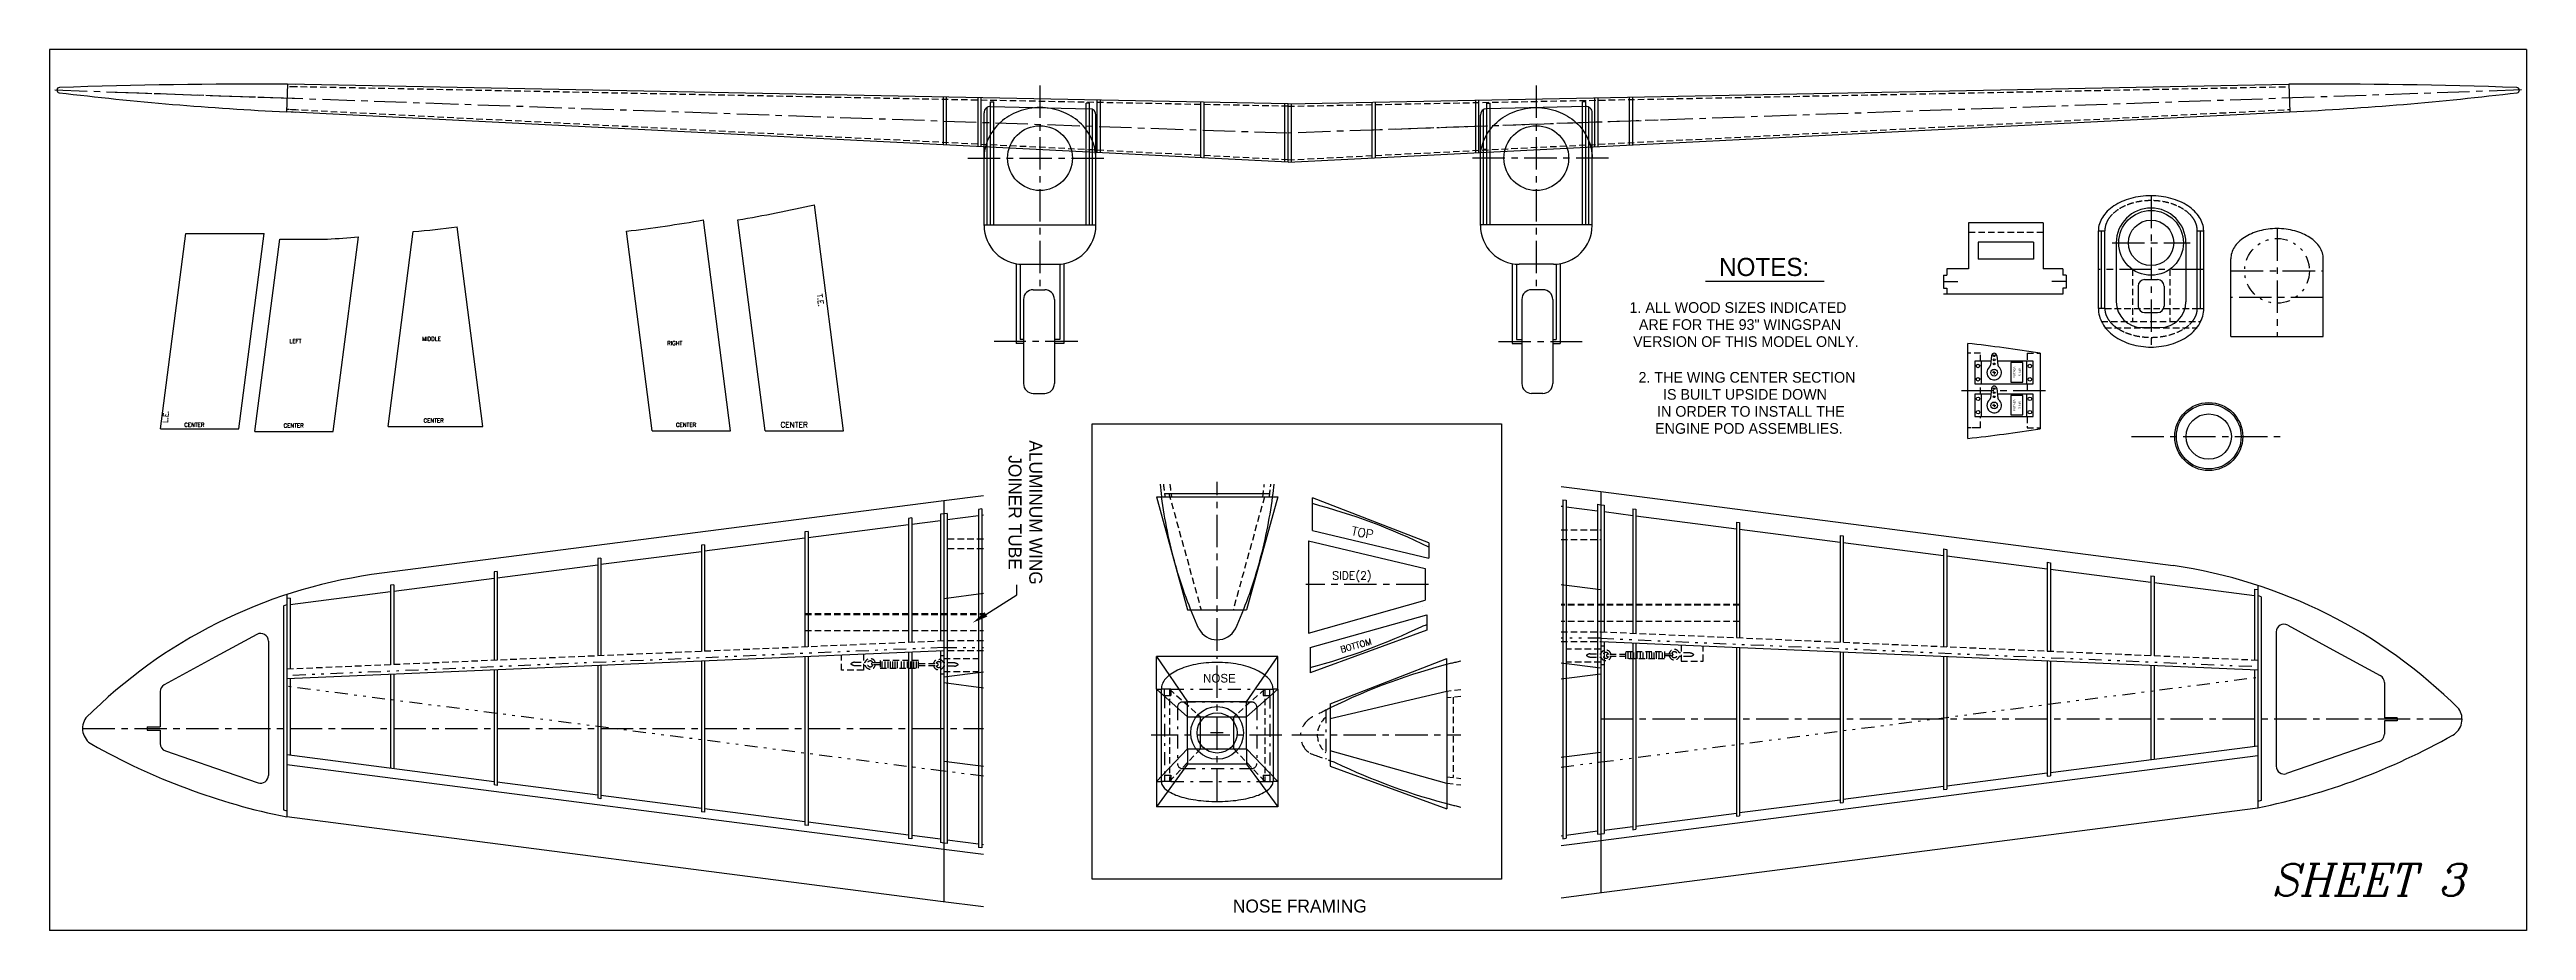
# Model space of a CAD drawing. Extents: x -15.3 to 80.3, y -72.9 to -38.9.
import ezdxf
from ezdxf.enums import TextEntityAlignment as Align

# ---------------------------------------------------------------- set-up
doc = ezdxf.new("R2010")
doc.units = 0
for name, pattern in [('CENTER', [2, 1.25, -0.25, 0.25, -0.25]), ('DASHDOT', [1, 0.5, -0.25, 0, -0.25]), ('DIVIDE', [1.25, 0.5, -0.25, 0, -0.25, 0, -0.25]), ('HIDDEN', [0.375, 0.25, -0.125])]:
    doc.linetypes.add(name, pattern=pattern)
doc.layers.get('0').update_dxf_attribs({"linetype": 'CONTINUOUS'})
for name, color, linetype in [('1', 7, 'CONTINUOUS'), ('10', 7, 'CONTINUOUS'), ('12', 7, 'CONTINUOUS'), ('2', 7, 'CONTINUOUS'), ('3', 7, 'CONTINUOUS'), ('4', 7, 'CONTINUOUS'), ('5', 7, 'CONTINUOUS'), ('6', 7, 'CONTINUOUS'), ('7', 7, 'CONTINUOUS')]:
    doc.layers.add(name, color=color, linetype=linetype)
doc.styles.add('ROMANC', font='ROMANC', dxfattribs={"height": 0.2})
doc.styles.add('ROMANS', font='ROMANS', dxfattribs={"height": 0.2})
doc.styles.get("Standard").update_dxf_attribs({"font": 'txt', "height": 0.2})

msp = doc.modelspace()

# ---------------------------------------------------------------- texts
at = {"color": 1, "linetype": 'CONTINUOUS', "style": 'ROMANC', "oblique": 15}
msp.add_text('SHEET 3', height=1.2337, dxfattribs=at).set_placement((74.1805, -70.9627), align=Align.MIDDLE)
at = {"layer": '1', "color": 3, "linetype": 'CONTINUOUS'}
for s, height, p in [('NOTES:', 0.7002, (50.8709, -47.3122)), ('      1. ALL WOOD SIZES INDICATED', 0.4113, (49.4029, -48.8779)), ('       ARE FOR THE 93" WINGSPAN', 0.4113, (49.4029, -49.5355)), ('          VERSION OF THIS MODEL ONLY.', 0.4113, (49.4028, -50.1933)), ('   2. THE WING CENTER SECTION', 0.4113, (49.9785, -51.5722)), ('  IS BUILT UPSIDE DOWN', 0.4113, (49.9785, -52.23)), ('    ENGINE POD ASSEMBLIES.', 0.4113, (49.9785, -53.5454)), ('     IN ORDER TO INSTALL THE', 0.4113, (49.9786, -52.8879))]:
    msp.add_text(s, height=height, dxfattribs=at).set_placement(p, align=Align.MIDDLE)
at = {"layer": '1', "color": 30, "linetype": 'CONTINUOUS', "style": 'ROMANS'}
for s, height, rotation, p in [('TOP', 0.3353, 349.688722, (34.922, -57.6597)), ('BOTTOM', 0.2365, 15.267486, (34.5523, -62.1991))]:
    msp.add_text(s, height=height, rotation=rotation, dxfattribs=at).set_placement(p)
msp.add_text('SIDE(2)', height=0.305, dxfattribs=at).set_placement((34.2009, -59.3735))
at = {"layer": '1', "color": 3, "linetype": 'CONTINUOUS'}
msp.add_text('NOSE', height=0.3329, dxfattribs=at).set_placement((29.2132, -63.3518))
at = {"layer": '10', "color": 3, "linetype": 'CONTINUOUS', "style": 'ROMANS'}
for s, height, rotation, p in [('T.E.', 0.2071, 277.760258, (14.3052, -48.3686)), ('L.E.', 0.1915, 85.244639, (-10.7536, -53.3345))]:
    msp.add_text(s, height=height, rotation=rotation, dxfattribs=at).set_placement(p)
for s, height, p in [('LEFT', 0.1548, (-6.0523, -50.2488)), ('MIDDLE', 0.1548, (-0.9333, -50.1658)), ('RIGHT', 0.1548, (8.5262, -50.3314)), ('CENTER', 0.1548, (-10.1146, -53.4829)), ('CENTER', 0.1548, (-6.2794, -53.5136)), ('CENTER', 0.1548, (-0.8765, -53.3173)), ('CENTER', 0.1548, (8.8668, -53.4829)), ('CENTER', 0.2091, (12.9, -53.5085))]:
    msp.add_text(s, height=height, dxfattribs=at).set_placement(p)
at = {"layer": '2', "color": 3, "linetype": 'CONTINUOUS'}
for s, p in [('FUTABA', (60.5281, -51.3784)), ('S-148', (60.7361, -51.3791)), ('FUTABA', (60.5281, -52.6464)), ('S-148', (60.7361, -52.6472))]:
    msp.add_text(s, height=0.0815, rotation=90, dxfattribs=at).set_placement(p, align=Align.MIDDLE)
at = {"layer": '6', "color": 3, "linetype": 'CONTINUOUS'}
for s, p in [('ALUMINUM WING', (22.7551, -56.7906)), ('JOINER TUBE', (21.9545, -56.7907))]:
    msp.add_text(s, height=0.5006, rotation=270, dxfattribs=at).set_placement(p, align=Align.MIDDLE)
msp.add_text('NOSE FRAMING', height=0.5006, dxfattribs=at).set_placement((32.9469, -71.9778), align=Align.MIDDLE)

# ---------------------------------------------------------------- blocks, each defined once
blk = doc.blocks.new('ARROWD')
at = {"layer": '2', "color": 7, "linetype": 'CONTINUOUS'}
blk.add_line((-0.003, 0.0936), (-0.0031, 0.3561), dxfattribs=at)
blk.add_solid([(0.0157, 0.0936), (-0.0218, 0.0936), (-0.0031, -0.0189)], dxfattribs=at)

# ---------------------------------------------------------------- linework, layer by layer
at = {"color": 253, "linetype": 'HIDDEN'}
for p, q in [((13.8464, -60.7208), (20.7364, -60.7208)), ((49.9236, -60.3668), (43.0335, -60.3668)), ((49.9236, -60.9919), (43.0335, -60.9919)), ((13.8464, -61.3459), (20.7364, -61.3459))]:
    msp.add_line(p, q, dxfattribs=at)
at = {"layer": '1', "color": 253, "linetype": 'CONTINUOUS'}
for p, q in [((80.2952, -38.9213), (-15.3127, -38.9213)), ((-15.3127, -38.9213), (-15.3127, -72.9213)), ((80.2952, -38.9213), (80.2952, -72.9213)), ((22.0234, -59.9623), (22.0234, -59.5835)), ((80.2952, -72.9213), (-15.3127, -72.9213))]:
    msp.add_line(p, q, dxfattribs=at)
at = {"layer": '1', "color": 3, "linetype": 'CONTINUOUS'}
for p, q in [((-6.1282, -40.2602), (-6.1654, -41.3284)), ((-5.8003, -40.2664), (-6.1282, -40.2599)), ((32.4961, -41.0167), (-6.1282, -40.2601)), ((19.1899, -42.603), (19.1899, -40.756)), ((19.3149, -42.6094), (19.3149, -40.7585)), ((20.5276, -42.6703), (20.5276, -40.7822)), ((20.6526, -42.6767), (20.6526, -40.7846)), ((25.1297, -42.9018), (25.1297, -40.8724)), ((25.2546, -42.9078), (25.2546, -40.8748)), ((29.1299, -43.1029), (29.1299, -40.9507)), ((29.2548, -43.1091), (29.2548, -40.9532)), ((32.3711, -43.2657), (32.3711, -41.0143)), ((32.4961, -41.0168), (71.1203, -40.2599)), ((32.4961, -43.272), (32.4961, -41.0167)), ((32.6211, -43.2657), (32.6211, -41.0143)), ((35.7374, -43.1091), (35.7374, -40.9532)), ((35.8624, -43.1029), (35.8624, -40.9507)), ((39.7376, -42.9078), (39.7376, -40.8748)), ((39.8626, -42.9018), (39.8626, -40.8724)), ((44.3396, -42.6767), (44.3396, -40.7846)), ((44.4646, -42.6703), (44.4646, -40.7822)), ((45.6772, -42.6094), (45.6772, -40.7585)), ((45.8024, -42.603), (45.8024, -40.756)), ((71.1203, -40.2602), (71.1576, -41.3284)), ((32.4963, -43.272), (-6.1654, -41.3284)), ((-5.8003, -41.3468), (-6.1654, -41.3284)), ((20.7589, -45.7085), (20.7589, -41.3644)), ((20.884, -45.6851), (20.884, -41.1479)), ((21.0148, -41.1145), (24.8321, -41.2038)), ((24.9513, -45.6851), (24.9513, -41.2372)), ((25.0764, -45.7085), (25.0764, -41.4537)), ((32.4961, -43.272), (71.1576, -41.3284)), ((39.9159, -45.7085), (39.9159, -41.4537)), ((40.0408, -45.6851), (40.0408, -41.2372)), ((43.9774, -41.1145), (40.16, -41.2038)), ((44.1082, -45.6851), (44.1082, -41.1479)), ((44.2332, -45.7085), (44.2332, -41.3644)), ((20.7589, -45.6851), (24.8263, -45.6851)), ((24.8263, -45.6851), (25.0764, -45.6851)), ((40.1658, -45.6851), (39.9159, -45.6851)), ((44.2332, -45.6851), (40.1658, -45.6851)), ((61.6402, -45.6116), (58.7586, -45.6116)), ((58.7586, -45.6116), (58.7586, -47.3873)), ((61.6402, -45.6116), (61.6402, -47.3873)), ((61.2652, -46.3618), (59.1337, -46.3618)), ((59.1337, -46.3618), (59.1337, -47.0124)), ((61.2652, -46.3618), (61.2652, -47.0124)), ((21.9923, -47.1846), (21.9923, -50.2692)), ((22.1486, -47.2086), (22.1486, -50.1129)), ((22.259, -47.2086), (23.5764, -47.2086)), ((23.6868, -47.2086), (23.6868, -50.1129)), ((23.8432, -47.1846), (23.8432, -50.2692)), ((41.1491, -47.1846), (41.1491, -50.2692)), ((41.3054, -47.2086), (41.3054, -50.1129)), ((42.7332, -47.2086), (41.4158, -47.2086)), ((42.8436, -47.2086), (42.8436, -50.1129)), ((43, -47.1846), (43, -50.2692)), ((58.7586, -47.3873), (57.9226, -47.3873)), ((61.2652, -47.0124), (59.1337, -47.0124)), ((62.3997, -47.3873), (61.6402, -47.3873)), ((22.2842, -48.566), (22.2842, -51.8162)), ((22.6591, -48.191), (23.0995, -48.191)), ((23.4745, -48.566), (23.4745, -51.8162)), ((41.5177, -48.566), (41.5177, -51.8162)), ((42.333, -48.191), (41.8926, -48.191)), ((42.708, -48.566), (42.708, -51.8162)), ((48.6064, -47.8592), (53.181, -47.8592)), ((57.9226, -48.3678), (57.7975, -48.3678)), ((62.3997, -48.3678), (57.9226, -48.3678)), ((22.2842, -50.2692), (21.9923, -50.2692)), ((22.2842, -50.1129), (22.1486, -50.1129)), ((23.6868, -50.1129), (23.4745, -50.1129)), ((23.8432, -50.2692), (23.4745, -50.2692)), ((41.1491, -50.2692), (41.5177, -50.2692)), ((41.3054, -50.1129), (41.5177, -50.1129)), ((42.708, -50.1129), (42.8436, -50.1129)), ((42.708, -50.2692), (43, -50.2692)), ((58.727, -53.9311), (58.727, -50.2649)), ((61.5209, -50.6385), (61.5209, -53.5574)), ((22.6591, -52.1912), (23.0995, -52.1912)), ((42.333, -52.1912), (41.8926, -52.1912)), ((19.2059, -56.3378), (-2.8831, -59.1885)), ((20.7364, -56.1403), (19.2059, -56.3378)), ((43.0335, -55.7863), (44.564, -55.9838)), ((44.564, -55.9838), (66.6531, -58.8345)), ((27.5997, -63.6026), (27.5997, -67.1753)), ((31.9123, -63.6026), (31.9123, -67.1753)), ((19.2059, -69.7981), (-6.1544, -66.5254)), ((44.564, -69.444), (69.9244, -66.1714)), ((19.081, -71.7987), (-6.1544, -68.5421)), ((44.689, -71.4447), (69.9244, -68.1881)), ((43.0335, -71.6584), (44.689, -71.4447)), ((20.7364, -72.0124), (19.081, -71.7987))]:
    msp.add_line(p, q, dxfattribs=at)
at = {"layer": '1', "color": 30, "linetype": 'CONTINUOUS'}
for p, q in [((21.009, -40.9439), (21.134, -40.9439)), ((24.8263, -40.996), (24.7013, -40.996)), ((40.1658, -40.996), (40.2908, -40.996)), ((43.9831, -40.9439), (43.8581, -40.9439)), ((24.8263, -42.7755), (24.9513, -42.7755)), ((40.1658, -42.7755), (40.0408, -42.7755)), ((27.4121, -56.1835), (28.6171, -60.5462)), ((32.0997, -56.1835), (30.8947, -60.5462)), ((33.4339, -57.4878), (33.4339, -56.2237)), ((37.9307, -57.9659), (33.4339, -56.2237)), ((33.4339, -57.4878), (37.9307, -58.5538)), ((37.9307, -57.9659), (37.9307, -58.5538)), ((28.6171, -60.5462), (30.8947, -60.5462)), ((33.3498, -62.0031), (37.8469, -60.7344)), ((37.8469, -60.7344), (37.8469, -61.3315)), ((37.8469, -61.3315), (33.3498, -62.9793)), ((33.3498, -61.9873), (33.3498, -62.9793)), ((27.4121, -63.6026), (27.4121, -62.3507)), ((32.0997, -62.3507), (27.4121, -62.3507)), ((27.4121, -62.3507), (28.6171, -64.093)), ((30.8947, -64.093), (32.0997, -62.3507)), ((32.0997, -63.6026), (32.0997, -62.3507)), ((34.1233, -64.1716), (38.6204, -62.4292)), ((38.6204, -63.6935), (38.6204, -62.4292)), ((27.4121, -63.6026), (28.6171, -64.6811)), ((30.8947, -64.6811), (32.0997, -63.6026)), ((30.8947, -64.093), (28.6171, -64.093)), ((28.6171, -64.6811), (28.6171, -64.1027)), ((28.6171, -64.6811), (30.8947, -64.6811)), ((30.8947, -64.6811), (30.8947, -64.093)), ((34.1233, -64.1716), (34.1233, -66.582)), ((28.6171, -65.9062), (27.4121, -67.1753)), ((28.6171, -65.9062), (30.8947, -65.9062)), ((28.6171, -65.9062), (28.6171, -66.5036)), ((30.8947, -65.9062), (30.8947, -66.5036)), ((30.8947, -65.9062), (32.0997, -67.1753)), ((28.6171, -66.5036), (27.4121, -68.1511)), ((30.8947, -66.5036), (28.6171, -66.5036)), ((30.8947, -66.5036), (32.0997, -68.1511)), ((34.1233, -66.582), (38.6204, -68.2294)), ((27.4121, -67.1753), (27.4121, -68.1511)), ((32.0997, -67.1753), (32.0997, -68.1511)), ((38.6204, -67.2374), (38.6204, -68.2294)), ((32.0997, -68.1511), (27.4121, -68.1511))]:
    msp.add_line(p, q, dxfattribs=at)
at = {"layer": '1', "color": 1, "linetype": 'CENTER'}
for p, q in [((22.9176, -40.3073), (22.9176, -48.083)), ((42.0744, -40.3073), (42.0744, -48.083)), ((20.1291, -43.112), (25.5339, -43.112)), ((44.8631, -43.112), (39.4584, -43.112)), ((24.3744, -50.191), (21.1519, -50.191)), ((40.6177, -50.191), (43.8403, -50.191)), ((29.756, -67.9439), (29.756, -62.3507)), ((32.251, -65.389), (27.2057, -65.389)), ((29.9896, -65.2982), (29.5015, -65.2982))]:
    msp.add_line(p, q, dxfattribs=at)
at = {"layer": '1', "color": 6, "linetype": 'DASHDOT'}
msp.add_line((46.7816, -41.6449), (35.1831, -42.0499), dxfattribs=at)
at = {"layer": '1', "color": 4, "linetype": 'HIDDEN'}
for p, q in [((61.6402, -45.9866), (58.7586, -45.9866)), ((59.227, -50.6453), (58.727, -50.6453)), ((59.227, -50.9511), (59.227, -50.6453)), ((61.0208, -50.6453), (61.5209, -50.6453)), ((61.0208, -50.6453), (61.0208, -50.9511)), ((59.227, -52.2192), (59.227, -51.8207)), ((61.0208, -51.8207), (61.0208, -52.2192)), ((59.227, -53.5271), (58.727, -53.5271)), ((59.1418, -53.5271), (58.852, -53.5271)), ((59.227, -53.5271), (59.227, -53.0888)), ((61.0208, -53.0888), (61.0208, -53.5271)), ((61.0208, -53.5271), (61.5209, -53.5271))]:
    msp.add_line(p, q, dxfattribs=at)
at = {"layer": '1', "color": 6, "linetype": 'HIDDEN'}
for p, q in [((27.8942, -56.0505), (29.136, -60.5462)), ((31.5809, -56.1835), (30.3758, -60.5462)), ((27.4121, -63.6026), (27.5997, -63.6026)), ((27.9122, -63.6026), (27.9122, -67.1753)), ((27.9122, -63.6026), (29.1172, -64.6811)), ((31.5998, -63.6026), (30.3948, -64.6811)), ((31.5998, -63.6026), (31.5998, -67.1753)), ((32.0997, -63.6026), (31.9123, -63.6026)), ((29.1172, -65.9062), (27.9122, -67.1753)), ((30.3948, -65.9062), (31.5998, -67.1753)), ((27.4121, -67.1753), (27.5997, -67.1753)), ((32.0997, -67.1753), (31.9123, -67.1753))]:
    msp.add_line(p, q, dxfattribs=at)
at = {"layer": '1', "color": 30, "linetype": 'HIDDEN'}
for p, q in [((20.7364, -57.8129), (19.2059, -57.8129)), ((20.7364, -58.1879), (19.2059, -58.1879)), ((43.0335, -57.4589), (44.564, -57.4589)), ((43.0335, -57.8339), (44.564, -57.8339)), ((20.7364, -61.7489), (19.2059, -61.7489)), ((20.7364, -62.1239), (19.2059, -62.1239)), ((43.0335, -61.3949), (44.564, -61.3949)), ((43.0335, -61.7699), (44.564, -61.7699))]:
    msp.add_line(p, q, dxfattribs=at)
at = {"layer": '1', "color": 6, "linetype": 'CONTINUOUS'}
for p, q in [((33.2847, -57.8816), (37.7816, -58.9476)), ((33.2847, -57.8816), (33.2847, -61.4255)), ((37.7816, -58.9476), (37.7816, -60.1727)), ((33.2847, -61.4417), (37.7816, -60.1727)), ((27.4121, -63.6026), (27.4121, -67.1753)), ((32.0997, -63.6026), (32.0997, -67.1753)), ((38.6204, -63.6935), (34.1233, -64.7595)), ((38.6204, -63.6935), (38.6204, -67.2374)), ((28.6171, -65.9062), (28.6171, -64.6811)), ((29.1172, -65.9062), (29.1172, -64.6811)), ((30.3948, -65.9062), (30.3948, -64.6811)), ((30.8947, -65.9062), (30.8947, -64.6811)), ((38.6204, -67.2537), (34.1233, -65.9845))]:
    msp.add_line(p, q, dxfattribs=at)
at = {"layer": '1', "color": 4, "linetype": 'DASHDOT'}
for p, q in [((37.6797, -60.4005), (37.6797, -60.4069)), ((33.9508, -64.4195), (33.9508, -66.3086))]:
    msp.add_line(p, q, dxfattribs=at)
at = {"layer": '1', "color": 6, "linetype": 'DIVIDE'}
for p, q in [((19.2059, -61.9992), (20.7364, -61.9992)), ((44.564, -61.6452), (43.0335, -61.6452))]:
    msp.add_line(p, q, dxfattribs=at)
at = {"layer": '1', "color": 3, "linetype": 'CONTINUOUS'}
msp.add_lwpolyline([(24.9303, -53.3707), (40.7264, -53.3707), (40.7264, -70.9454), (24.9303, -70.9454)], close=True, dxfattribs=at)
for points in [[(29.05078, -61.282391, -0.037622), (28.152648, -58.812993, -0.036059), (27.614308, -56.183535, -0.036059)], [(30.461251, -61.282391, 0.037622), (31.359384, -58.812993, 0.036059), (31.897724, -56.183535, 0.036059)], [(31.912324, -63.602708, 0.099242), (31.870891, -63.402379, 0.080225), (31.748185, -63.209749, 0.058997), (31.548921, -63.032219, 0.043718), (31.280756, -62.876614, 0.034106), (30.953997, -62.748912, 0.028335), (30.581199, -62.65402, 0.025083), (30.176691, -62.595587, 0.023615), (29.756016, -62.575856, 0.023615), (29.335341, -62.595587, 0.025083), (28.930832, -62.65402, 0.028335), (28.558035, -62.748912, 0.034106), (28.231276, -62.876614, 0.043718), (27.963111, -63.032219, 0.058997), (27.763847, -63.209749, 0.080225), (27.64114, -63.402379, 0.099242), (27.599708, -63.602708, 0.099242)], [(38.802677, -62.606895, -0.000873), (38.982086, -62.56101, -0.000874), (39.161589, -62.515769, -0.000874)], [(27.599708, -67.175187, 0.127922), (27.64114, -67.325161, 0.088028), (27.763847, -67.469371, 0.05519), (27.963111, -67.602276, 0.036933), (28.231276, -67.718768, 0.027159), (28.558035, -67.81437, 0.021814), (28.930832, -67.885409, 0.018956), (29.335341, -67.929155, 0.017701), (29.756016, -67.943926, 0.017701), (30.176691, -67.929155, 0.018956), (30.581199, -67.885409, 0.021814), (30.953997, -67.81437, 0.027159), (31.280756, -67.718768, 0.036933), (31.548921, -67.602276, 0.05519), (31.748185, -67.469371, 0.088028), (31.870891, -67.325161, 0.127922), (31.912324, -67.175187, 0.127922)], [(38.802677, -68.069694, 0.000873), (38.982086, -68.115579, 0.000874), (39.161589, -68.160821, 0.000874)]]:
    msp.add_lwpolyline(points, format="xyb", dxfattribs=at)
for centre, radius in [((22.917673, -43.111942), 1.250043), ((42.074524, -43.111942), 1.250043), ((29.756016, -65.298293), 1.017751), ((29.756016, -65.298293), 0.774939)]:
    msp.add_circle(centre, radius, dxfattribs=at)
for centre, radius, start, end in [((-14.930195, -40.488155), 0.100003, 92.02206667, 263.13208333), ((-0.164745, 82.102477), 123.576647, 263.13208333, 267.21698611), ((-7.446815, -252.443652), 212.187565, 89.64340278, 92.02206667), ((72.439036, -252.443652), 212.187565, 87.97793333, 90.35659722), ((65.156966, 82.102477), 123.576647, 272.78301389, 276.86791667), ((79.922416, -40.488155), 0.100003, 276.86791667, 87.97793333), ((21.009008, -41.36438), 0.250009, 88.66433056, 180), ((24.826337, -41.453714), 0.250009, 0, 88.66193056), ((40.165859, -41.453714), 0.250009, 91.33806944, 180), ((43.983189, -41.36438), 0.250009, 0, 91.33566944), ((22.25905, -45.70853), 1.500051, 180, 270), ((23.576295, -45.70853), 1.500051, 270, 360), ((41.415902, -45.70853), 1.500051, 180, 270), ((42.733146, -45.70853), 1.500051, 270, 360), ((22.659164, -48.566028), 0.375013, 90, 180), ((23.099479, -48.566028), 0.375013, 0, 90), ((41.892718, -48.566028), 0.375013, 90, 180), ((42.333033, -48.566028), 0.375013, 0, 90), ((22.659164, -51.816138), 0.375013, 180, 270), ((23.099479, -51.816138), 0.375013, 270, 0), ((41.892718, -51.816138), 0.375013, 180, 270), ((42.333033, -51.816138), 0.375013, 270, 360), ((165.895114, -38.932309), 139.352739, 186.90675278, 187.11119722), ((-106.383082, -38.932309), 139.352739, 352.88880278, 353.09324722), ((27.285308, -79.772185), 24.120388, 63.81017778, 75.23183333), ((27.201404, -39.448429), 24.120388, 284.76816667, 295.69516389), ((27.721535, -32.149735), 30.687662, 288.89564167, 289.26558889), ((29.756276, -60.905197), 0.80004, 208.13035278, 269.98139444), ((29.755756, -60.905197), 0.80004, 270.01860556, 331.86964722), ((44.768754, -85.977797), 24.120388, 104.32050833, 116.18982222), ((44.248623, -37.400099), 30.687662, 250.73441111, 251.10435833), ((44.768754, -44.698792), 24.120388, 244.30483611, 255.67949167)]:
    msp.add_arc(centre, radius, start, end, dxfattribs=at)
at = {"layer": '1', "color": 4, "linetype": 'DASHDOT'}
for centre, radius, start, end in [((33.773718, -65.412153), 0.800085, 118.13035278, 236.83774444), ((44.768754, -85.977797), 24.120388, 116.18974444, 118.13035278), ((44.248623, -37.400099), 30.687662, 249.16979167, 250.73446944)]:
    msp.add_arc(centre, radius, start, end, dxfattribs=at)
at = {"layer": '10', "color": 2, "linetype": 'CONTINUOUS'}
for p, q in [((57.7976, -47.6275), (57.9226, -47.6275)), ((62.5247, -47.6275), (62.3997, -47.6275)), ((57.7976, -47.8775), (58.3471, -47.8775)), ((57.7976, -48.1276), (57.9226, -48.1276)), ((62.5247, -47.8775), (61.9754, -47.8775)), ((62.5247, -48.1276), (62.3997, -48.1276)), ((70.0492, -60.0443), (69.9244, -59.9919)), ((-6.2793, -60.3983), (-6.1544, -60.3459)), ((71.0789, -61.1384), (72.6812, -62.0119)), ((-7.309, -61.4924), (-8.9113, -62.3659)), ((72.6812, -62.0119), (74.6541, -63.0873)), ((-8.9113, -62.3659), (-10.8841, -63.4413)), ((74.6082, -65.6336), (72.6812, -66.2988)), ((-10.8382, -65.9876), (-8.9113, -66.6528)), ((-8.9113, -66.6528), (-7.2632, -67.2217)), ((72.6812, -66.2988), (71.0332, -66.8677)), ((-6.2793, -68.2644), (-6.1544, -68.3019)), ((70.0492, -67.9104), (69.9244, -67.9479))]:
    msp.add_line(p, q, dxfattribs=at)
at = {"layer": '10', "color": 3, "linetype": 'CONTINUOUS'}
for centre, radius, start, end in [((-0.043853, -78.607687), 19.625688, 98.31831667, 134.94682778), ((63.813861, -78.253684), 19.625688, 45.05317222, 81.68168333), ((-13.33893, -65.124345), 0.700024, 144.44699444, 240.55678333), ((77.108939, -64.770342), 0.700024, 299.44321667, 35.55300556), ((-1.042071, -43.339371), 25.715976, 240.55678333, 258.53353611), ((64.812079, -42.985367), 25.715976, 281.46646389, 299.44321667)]:
    msp.add_arc(centre, radius, start, end, dxfattribs=at)
at = {"layer": '12', "color": 2, "linetype": 'CONTINUOUS'}
for p, q in [((-6.8652, -61.7558), (-6.8652, -66.9381)), ((70.6352, -61.4018), (70.6352, -66.5841)), ((-11.0405, -63.7047), (-11.0405, -65.0632)), ((74.8105, -63.3507), (74.8105, -64.7092)), ((75.3104, -64.7092), (74.8105, -64.7092)), ((75.3104, -64.8342), (74.8105, -64.8342)), ((74.8105, -64.8342), (74.8105, -65.3501)), ((75.3104, -64.7092), (75.3104, -64.8342)), ((-11.5405, -65.0632), (-11.0405, -65.0632)), ((-11.5405, -65.0632), (-11.5405, -65.1882)), ((-11.5405, -65.1882), (-11.0405, -65.1882)), ((-11.0405, -65.1882), (-11.0405, -65.7041))]:
    msp.add_line(p, q, dxfattribs=at)
at = {"layer": '12', "color": 4, "linetype": 'HIDDEN'}
for p, q in [((44.564, -62.0676), (43.2263, -62.0676)), ((44.689, -61.9546), (44.564, -61.9546)), ((47.6674, -61.9035), (47.6674, -62.526)), ((48.5124, -62.526), (48.5124, -61.94)), ((15.2576, -62.88), (15.2576, -62.294)), ((16.1026, -62.88), (15.2576, -62.88)), ((15.7598, -62.5652), (16.1736, -62.5652)), ((15.7598, -62.6967), (16.1737, -62.6967)), ((16.1026, -62.2575), (16.1026, -62.88)), ((16.7427, -62.5924), (16.4457, -62.5924)), ((16.7427, -62.6644), (16.4457, -62.6644)), ((16.7427, -62.503), (16.7427, -62.7946)), ((18.2336, -62.503), (16.7427, -62.503)), ((16.7427, -62.7946), (18.2336, -62.7946)), ((16.8289, -62.7946), (16.8289, -62.503)), ((16.9479, -62.7946), (16.9479, -62.503)), ((17.0551, -62.7946), (17.0551, -62.503)), ((17.1504, -62.7946), (17.1504, -62.503)), ((17.2336, -62.7946), (17.2336, -62.503)), ((17.3289, -62.7946), (17.3289, -62.503)), ((17.4242, -62.7946), (17.4242, -62.503)), ((17.567, -62.7946), (17.567, -62.503)), ((17.6741, -62.7946), (17.6741, -62.503)), ((17.8051, -62.7946), (17.8051, -62.503)), ((17.9359, -62.7946), (17.9359, -62.503)), ((18.0431, -62.7946), (18.0431, -62.503)), ((18.1503, -62.7946), (18.1503, -62.503)), ((18.2336, -62.7946), (18.2336, -62.503)), ((18.2336, -62.6217), (18.9515, -62.6217)), ((18.2336, -62.6963), (18.9515, -62.6963)), ((19.081, -62.3086), (19.2059, -62.3086)), ((19.081, -63.0214), (19.2059, -63.0214)), ((19.6145, -62.7246), (19.2007, -62.7246)), ((19.6145, -62.5931), (19.2008, -62.5931)), ((19.2059, -62.4216), (20.5437, -62.4216)), ((19.2059, -62.9218), (20.5437, -62.9218)), ((44.564, -62.5678), (43.2263, -62.5678)), ((44.1554, -62.2391), (44.5691, -62.2391)), ((44.1554, -62.3706), (44.5693, -62.3706)), ((44.689, -62.6674), (44.564, -62.6674)), ((45.5364, -62.2677), (44.8184, -62.2677)), ((45.5364, -62.3423), (44.8184, -62.3423)), ((45.5364, -62.4406), (45.5364, -62.149)), ((45.5364, -62.149), (47.0273, -62.149)), ((47.0273, -62.4406), (45.5364, -62.4406)), ((45.6197, -62.4406), (45.6197, -62.149)), ((45.7269, -62.4406), (45.7269, -62.149)), ((45.8341, -62.4406), (45.8341, -62.149)), ((45.9649, -62.4406), (45.9649, -62.149)), ((46.0959, -62.4406), (46.0959, -62.149)), ((46.203, -62.4406), (46.203, -62.149)), ((46.3458, -62.4406), (46.3458, -62.149)), ((46.4411, -62.4406), (46.4411, -62.149)), ((46.5364, -62.4406), (46.5364, -62.149)), ((46.6196, -62.4406), (46.6196, -62.149)), ((46.7149, -62.4406), (46.7149, -62.149)), ((46.8221, -62.4406), (46.8221, -62.149)), ((46.941, -62.4406), (46.941, -62.149)), ((47.0273, -62.149), (47.0273, -62.4406)), ((47.0273, -62.2384), (47.3243, -62.2384)), ((47.0273, -62.3104), (47.3243, -62.3104)), ((48.0102, -62.3427), (47.5963, -62.3427)), ((48.0102, -62.2112), (47.5964, -62.2112)), ((47.6674, -62.526), (48.5124, -62.526))]:
    msp.add_line(p, q, dxfattribs=at)
at = {"layer": '12', "color": 1, "linetype": 'CENTER'}
for p, q in [((77.8088, -64.7717), (44.564, -64.7717)), ((-14.0389, -65.1257), (20.7364, -65.1257))]:
    msp.add_line(p, q, dxfattribs=at)
at = {"layer": '12', "color": 2, "linetype": 'CONTINUOUS'}
for centre, start, end in [((70.935304, -61.401843), 61.39681389, 180), ((-7.165296, -61.755846), 0, 118.60318611), ((74.510426, -63.350674), 0, 61.40783611), ((-10.740417, -63.704678), 118.59216389, 180), ((-10.740417, -65.704133), 180, 250.96720278), ((74.510426, -65.350129), 289.03279722, 360), ((70.935304, -66.58406), 180, 289.03667222), ((-7.165296, -66.938064), 250.96332778, 360)]:
    msp.add_arc(centre, 0.30001, start, end, dxfattribs=at)
at = {"layer": '12', "color": 4, "linetype": 'HIDDEN'}
for centre, radius, start, end in [((44.760876, -62.304784), 0.202607, 10.55151111, 161.07778056), ((47.404666, -62.276883), 0.202607, 18.92221944, 169.44848889), ((15.811606, -62.882422), 0.321436, 99.27103056, 128.50673056), ((15.811606, -62.379352), 0.321436, 231.49326944, 260.72896944), ((16.365342, -62.630887), 0.202607, 10.55151111, 161.07778056), ((16.365342, -62.630887), 0.202607, 198.95211944, 349.3334), ((16.365342, -62.630887), 0.113204, 19.13156944, 340.65399722), ((16.453995, -62.628437), 0.036983, 102.89010556, 282.89010556), ((19.009132, -62.658788), 0.202607, 18.92221944, 169.44848889), ((19.009132, -62.658788), 0.202607, 190.6666, 341.04788056), ((19.009132, -62.658788), 0.113204, 199.34600278, 160.86843056), ((18.95163, -62.658988), 0.037301, 270, 90), ((19.562868, -62.910322), 0.321436, 51.49326944, 80.72896944), ((19.562868, -62.407253), 0.321436, 279.27103056, 308.50673056), ((44.207141, -62.556319), 0.321436, 99.27103056, 128.50673056), ((44.207141, -62.053249), 0.321436, 231.49326944, 260.72896944), ((44.760876, -62.304784), 0.202607, 198.95211944, 349.3334), ((44.760876, -62.304784), 0.113204, 19.13156944, 340.65399722), ((44.818378, -62.304984), 0.037301, 90, 270), ((47.404666, -62.276883), 0.202607, 190.6666, 341.04788056), ((47.404666, -62.276883), 0.113204, 199.34600278, 160.86843056), ((47.316013, -62.274433), 0.036983, 257.10989444, 77.10989444), ((47.958402, -62.528418), 0.321436, 51.49326944, 80.72896944), ((47.958402, -62.025348), 0.321436, 279.27103056, 308.50673056)]:
    msp.add_arc(centre, radius, start, end, dxfattribs=at)
at = {"layer": '2', "color": 4, "linetype": 'HIDDEN'}
for p, q in [((-5.8003, -40.3603), (-6.1314, -40.3538)), ((32.4961, -41.1105), (-6.13, -40.3539)), ((32.4961, -41.1105), (71.1236, -40.3538)), ((-5.8003, -41.2527), (-6.1621, -41.2344)), ((32.4961, -43.1783), (-6.1608, -41.2348)), ((32.4961, -43.1783), (71.1543, -41.2344)), ((19.2059, -61.7489), (-6.1544, -62.8397)), ((44.564, -61.3949), (69.9244, -62.4857)), ((39.1615, -63.6363), (38.6204, -63.6935)), ((39.1615, -63.8876), (38.6204, -63.9449)), ((38.8701, -63.9185), (38.8701, -67.0161)), ((38.6204, -66.9856), (39.1615, -67.0514)), ((38.6204, -67.2374), (39.1615, -67.3033))]:
    msp.add_line(p, q, dxfattribs=at)
at = {"layer": '2', "color": 30, "linetype": 'CONTINUOUS'}
for p, q in [((21.009, -45.6851), (21.009, -40.9439)), ((21.134, -45.6851), (21.134, -40.9439)), ((24.7013, -45.6851), (24.7013, -40.996)), ((24.8263, -45.6851), (24.8263, -40.996)), ((40.1658, -45.6851), (40.1658, -40.996)), ((40.2908, -45.6851), (40.2908, -40.996)), ((43.8581, -45.6851), (43.8581, -40.9439)), ((43.9831, -45.6851), (43.9831, -40.9439)), ((24.9513, -42.7755), (24.9513, -41.8802)), ((40.0408, -42.7755), (40.0408, -41.8802)), ((27.4121, -56.1835), (32.0997, -56.1835))]:
    msp.add_line(p, q, dxfattribs=at)
at = {"layer": '2', "color": 3, "linetype": 'CONTINUOUS'}
for p, q in [((15.3348, -53.6316), (14.2094, -44.9111)), ((1.4134, -53.4659), (0.42, -45.7688)), ((10.9756, -53.6315), (9.926, -45.4987)), ((12.3098, -53.6316), (11.2602, -45.4989)), ((-11.0268, -53.5634), (-10.0531, -46.0187)), ((-10.0531, -46.0187), (-7.0281, -46.0187)), ((-8.002, -53.5634), (-7.0281, -46.0187)), ((-7.3836, -53.6624), (-6.426, -46.2425)), ((-6.426, -46.2425), (-4.5858, -46.2425)), ((-4.3585, -53.6624), (-3.3884, -46.1452)), ((-2.247, -53.4659), (-1.277, -45.949)), ((7.9505, -53.6315), (6.9572, -45.9344)), ((57.7976, -47.6275), (57.7976, -48.1276)), ((62.5247, -47.6275), (62.5247, -48.1276)), ((58.9989, -50.9511), (58.9989, -51.8207)), ((59.6285, -50.9511), (58.9989, -50.9511)), ((59.2489, -50.9511), (59.2489, -51.8207)), ((59.6511, -50.7411), (59.6118, -51.1049)), ((59.7489, -51.3901), (59.6813, -51.3901)), ((59.7489, -51.3901), (59.7489, -51.3225)), ((59.7489, -51.3901), (59.7489, -51.4576)), ((59.7489, -51.3901), (59.8164, -51.3901)), ((59.8467, -50.7411), (59.8859, -51.1049)), ((61.2489, -50.9511), (59.8693, -50.9511)), ((60.8614, -50.9999), (60.3922, -50.9999)), ((60.3922, -50.9999), (60.3922, -51.7542)), ((60.8614, -51.7542), (60.8614, -50.9999)), ((60.999, -50.9511), (60.999, -51.8207)), ((61.2489, -51.8207), (61.2489, -50.9511)), ((58.9989, -51.8207), (61.2489, -51.8207)), ((58.9989, -52.2192), (58.9989, -53.0888)), ((59.6285, -52.2192), (58.9989, -52.2192)), ((59.2489, -52.2192), (59.2489, -53.0888)), ((59.6511, -52.0092), (59.6118, -52.373)), ((59.8467, -52.0092), (59.8859, -52.373)), ((61.2489, -52.2192), (59.8693, -52.2192)), ((60.3922, -51.7542), (60.8614, -51.7542)), ((60.8614, -52.2681), (60.3922, -52.2681)), ((60.3922, -52.2681), (60.3922, -53.0223)), ((60.8614, -53.0223), (60.8614, -52.2681)), ((60.999, -52.2192), (60.999, -53.0888)), ((61.2489, -53.0888), (61.2489, -52.2192)), ((-2.247, -53.4659), (1.4134, -53.4659)), ((58.9989, -53.0888), (61.2489, -53.0888)), ((59.7489, -52.6583), (59.6813, -52.6583)), ((59.7489, -52.6583), (59.7489, -52.5907)), ((59.7489, -52.6583), (59.7489, -52.7259)), ((59.7489, -52.6583), (59.8164, -52.6583)), ((60.3922, -53.0223), (60.8614, -53.0223)), ((-11.0268, -53.5634), (-8.002, -53.5634)), ((-7.3836, -53.6624), (-4.3585, -53.6624)), ((7.9505, -53.6315), (10.9756, -53.6315)), ((12.3098, -53.6316), (15.3348, -53.6316)), ((19.2059, -56.3378), (19.2059, -61.7489)), ((19.2059, -56.3378), (19.2059, -61.7489)), ((27.7248, -56.0584), (31.7874, -56.0584)), ((43.1014, -56.2991), (43.2264, -56.3151)), ((43.1014, -56.2991), (43.1014, -69.3805)), ((43.2264, -56.3151), (43.2264, -69.3644)), ((44.564, -55.9838), (44.564, -61.3949)), ((44.564, -55.9838), (44.564, -61.3949)), ((17.8465, -57.2694), (13.9714, -57.7696)), ((17.9715, -57.0012), (17.8465, -57.0173)), ((17.8465, -57.0173), (17.8465, -61.8073)), ((17.9715, -57.001), (17.9715, -61.802)), ((19.081, -57.1101), (17.9715, -57.2532)), ((19.2059, -56.8418), (19.081, -56.858)), ((19.081, -56.858), (19.081, -61.7543)), ((19.3309, -56.8257), (19.2059, -56.8418)), ((19.3309, -56.8257), (19.3309, -69.5622)), ((20.5436, -56.9214), (19.3309, -57.0779)), ((20.6686, -56.6531), (20.5436, -56.6691)), ((20.5436, -56.6691), (20.5436, -69.7185)), ((20.6686, -56.6531), (20.6686, -69.7345)), ((20.7364, -56.8964), (20.6686, -56.9052)), ((43.0335, -56.5424), (43.1014, -56.5511)), ((43.2264, -56.5674), (44.439, -56.7239)), ((44.439, -56.4717), (44.564, -56.4878)), ((44.439, -56.4717), (44.439, -69.2082)), ((44.564, -56.4878), (44.689, -56.504)), ((44.689, -56.504), (44.689, -61.4003)), ((44.689, -56.7561), (45.7984, -56.8992)), ((45.7984, -56.647), (45.7984, -61.448)), ((45.7984, -56.6472), (45.9234, -56.6633)), ((45.9234, -56.6633), (45.9234, -61.4533)), ((45.9234, -56.9154), (49.7986, -57.4156)), ((49.7986, -57.1633), (49.7986, -61.62)), ((49.7986, -57.1634), (49.9236, -57.1795)), ((49.9236, -57.1795), (49.9236, -61.6253)), ((9.8463, -58.3018), (5.9711, -58.8019)), ((9.9713, -58.0335), (9.8463, -58.0497)), ((9.8463, -58.0497), (9.8463, -62.1516)), ((13.8464, -57.7857), (9.9713, -58.2857)), ((9.9713, -58.0335), (9.9713, -62.1461)), ((13.9714, -57.5174), (13.8464, -57.5335)), ((13.8464, -57.5335), (13.8464, -61.9793)), ((13.9714, -57.5173), (13.9714, -61.974)), ((49.9236, -57.4317), (53.7987, -57.9317)), ((53.7987, -57.6795), (53.9237, -57.6957)), ((53.7987, -57.6795), (53.7987, -61.7921)), ((53.9237, -57.6957), (53.9237, -61.7976)), ((53.9237, -57.9478), (57.7988, -58.4479)), ((57.7988, -58.1958), (57.9238, -58.212)), ((57.7988, -58.1958), (57.7988, -61.9642)), ((57.9238, -58.212), (57.9238, -61.9696)), ((1.971, -59.0661), (1.846, -59.0822)), ((1.846, -59.0822), (1.846, -62.4955)), ((5.8461, -58.8181), (1.971, -59.3182)), ((1.971, -59.0661), (1.971, -62.4903)), ((5.9711, -58.5498), (5.8461, -58.566)), ((5.8461, -58.566), (5.8461, -62.3236)), ((5.9711, -58.5498), (5.9711, -62.3182)), ((57.9238, -58.464), (61.799, -58.9642)), ((61.799, -58.712), (61.924, -58.7282)), ((61.799, -58.712), (61.799, -62.1363)), ((61.924, -58.7282), (61.924, -62.1415)), ((61.924, -58.9804), (65.7991, -59.4805)), ((65.7991, -59.2284), (65.9242, -59.2445)), ((65.7991, -59.2284), (65.7991, -62.3082)), ((65.9242, -59.2445), (65.9242, -62.3163)), ((-6.1544, -59.9575), (-6.1544, -68.5421)), ((-6.0293, -60.0976), (-6.1544, -60.1137)), ((-2.1542, -59.8506), (-6.0293, -60.3509)), ((-6.0293, -60.0976), (-6.0293, -62.8345)), ((-2.0291, -59.5824), (-2.1542, -59.5985)), ((-2.1542, -59.5985), (-2.1542, -62.6703)), ((1.846, -59.3344), (-2.0291, -59.8345)), ((-2.0291, -59.5824), (-2.0291, -62.6622)), ((20.7364, -59.9213), (19.2059, -60.1188)), ((43.0335, -59.5673), (44.564, -59.7648)), ((65.9242, -59.4965), (69.7993, -59.9969)), ((69.7993, -59.7436), (69.9244, -59.7597)), ((69.7993, -59.7436), (69.7993, -62.4805)), ((69.9244, -59.6035), (69.9244, -68.1881)), ((19.2059, -62.1241), (-6.1544, -63.2151)), ((19.081, -62.1296), (19.081, -69.5299)), ((19.2059, -61.7489), (19.2059, -71.8148)), ((19.2059, -61.7489), (19.2059, -69.7982)), ((44.564, -61.3949), (44.564, -71.4608)), ((44.564, -61.3949), (44.564, -69.4442)), ((44.564, -61.7701), (69.9244, -62.8611)), ((44.689, -61.7756), (44.689, -69.1759)), ((45.7984, -61.8233), (45.7984, -69.0327)), ((45.9234, -61.8286), (45.9234, -69.0165)), ((49.7986, -61.9954), (49.7986, -68.5164)), ((49.9236, -62.0008), (49.9236, -68.5002)), ((-2.1542, -63.0458), (-2.1542, -66.6634)), ((-2.0291, -63.0377), (-2.0291, -66.6796)), ((1.846, -62.8709), (1.846, -67.3057)), ((1.971, -62.8656), (1.971, -67.3218)), ((5.8461, -62.6989), (5.8461, -67.8218)), ((5.9711, -62.6934), (5.9711, -67.8379)), ((9.8463, -62.5268), (9.8463, -68.3382)), ((9.9713, -62.5213), (9.9713, -68.3542)), ((13.8464, -62.3548), (13.8464, -68.8542)), ((13.9714, -62.3494), (13.9714, -68.8704)), ((17.8465, -62.1826), (17.8465, -69.3705)), ((17.9715, -62.1773), (17.9715, -69.3867)), ((20.7364, -62.9463), (19.2059, -63.1438)), ((43.0335, -62.5923), (44.564, -62.7898)), ((43.0335, -63.2133), (44.564, -63.0158)), ((53.7987, -62.1673), (53.7987, -68.0002)), ((53.9237, -62.1728), (53.9237, -67.9842)), ((57.7988, -62.3394), (57.7988, -67.4839)), ((57.9238, -62.3449), (57.9238, -67.4678)), ((61.799, -62.5115), (61.799, -66.9678)), ((61.924, -62.5169), (61.924, -66.9517)), ((65.7991, -62.6837), (65.7991, -66.3256)), ((65.9242, -62.6918), (65.9242, -66.3094)), ((69.7993, -62.8611), (69.7993, -65.8093)), ((-6.0293, -63.2151), (-6.0293, -66.1633)), ((20.7364, -63.5673), (19.2059, -63.3698)), ((61.924, -66.8257), (69.9244, -65.7933)), ((1.846, -67.1797), (-6.1544, -66.1473)), ((20.7364, -66.5922), (19.2059, -66.3947)), ((43.0335, -66.2382), (44.564, -66.0407)), ((57.9238, -67.3418), (61.799, -66.8417)), ((1.971, -67.3218), (1.846, -67.3057)), ((5.8461, -67.6958), (1.971, -67.1957)), ((5.9711, -67.8379), (5.8461, -67.8218)), ((9.8463, -68.2121), (5.9711, -67.712)), ((49.9236, -68.3743), (53.7987, -67.8741)), ((53.9237, -67.8581), (57.7988, -67.358)), ((57.7988, -67.4839), (57.9238, -67.4678)), ((61.799, -66.9678), (61.924, -66.9517)), ((9.9713, -68.3542), (9.8463, -68.3382)), ((13.8464, -68.7283), (9.9713, -68.2281)), ((17.8465, -69.2446), (13.9714, -68.7444)), ((45.9234, -68.8906), (49.7986, -68.3904)), ((49.7986, -68.5164), (49.9236, -68.5002)), ((53.7987, -68.0002), (53.9237, -67.9842)), ((13.9714, -68.8704), (13.8464, -68.8542)), ((17.9715, -69.3867), (17.8465, -69.3705)), ((19.081, -69.4038), (17.9715, -69.2606)), ((19.2059, -69.5459), (19.081, -69.5299)), ((19.3309, -69.5622), (19.2059, -69.5459)), ((20.5436, -69.5925), (19.3309, -69.436)), ((20.6686, -69.7345), (20.5436, -69.7185)), ((20.7364, -69.6174), (20.6686, -69.6087)), ((43.0335, -69.2634), (43.1014, -69.2547)), ((43.0335, -69.6417), (44.564, -69.4442)), ((43.1014, -69.3805), (43.2264, -69.3644)), ((43.2264, -69.2385), (44.439, -69.082)), ((44.439, -69.2082), (44.564, -69.1919)), ((44.564, -69.1919), (44.689, -69.1759)), ((44.689, -69.0498), (45.7984, -68.9066)), ((45.7984, -69.0327), (45.9234, -69.0165)), ((20.7364, -69.9957), (19.2059, -69.7982))]:
    msp.add_line(p, q, dxfattribs=at)
at = {"layer": '2', "color": 2, "linetype": 'CONTINUOUS'}
for p, q in [((57.9226, -47.3873), (57.9226, -47.6275)), ((62.3997, -47.3873), (62.3997, -47.6275)), ((57.9226, -48.1276), (57.9226, -48.3678)), ((62.3997, -48.1276), (62.3997, -48.3678)), ((70.0492, -60.0443), (70.0492, -67.9104)), ((-6.2793, -60.3983), (-6.2793, -68.2644))]:
    msp.add_line(p, q, dxfattribs=at)
at = {"layer": '2', "color": 1, "linetype": 'CENTER'}
for p, q in [((61.7355, -52.098), (58.3452, -52.098)), ((29.756, -62.1239), (29.756, -55.6117)), ((37.9107, -59.5649), (33.1803, -59.5649)), ((32.6331, -65.3768), (39.1615, -65.3768))]:
    msp.add_line(p, q, dxfattribs=at)
at = {"layer": '2', "color": 6, "linetype": 'DIVIDE'}
for p, q in [((19.2059, -61.9992), (-6.1544, -63.0902)), ((44.564, -61.6452), (69.9244, -62.7362)), ((19.2059, -66.7732), (-6.1544, -63.5003)), ((44.564, -66.4192), (69.9244, -63.1463)), ((20.7364, -66.9707), (19.2059, -66.7732)), ((43.0335, -66.6167), (44.564, -66.4192))]:
    msp.add_line(p, q, dxfattribs=at)
at = {"layer": '2', "color": 4, "linetype": 'DASHDOT'}
for p, q in [((27.9747, -63.6026), (27.5997, -63.6026)), ((27.7248, -63.8527), (27.7248, -63.6026)), ((27.7248, -63.84), (27.7248, -66.9377)), ((27.7248, -63.8527), (27.9747, -63.8527)), ((27.9747, -63.6026), (31.5374, -63.6026)), ((27.9747, -63.6026), (27.9747, -63.8527)), ((31.5374, -63.6026), (31.5374, -63.8527)), ((31.5374, -63.6026), (31.9123, -63.6026)), ((31.5374, -63.8527), (31.7874, -63.8527)), ((31.7874, -63.8527), (31.7874, -63.6026)), ((31.7874, -63.8527), (31.7874, -66.9252)), ((28.2248, -64.3027), (28.2248, -66.4752)), ((28.4249, -64.1027), (31.0873, -64.1027)), ((31.2874, -64.3027), (31.2874, -66.4752)), ((27.7248, -66.9252), (27.9747, -66.9252)), ((27.7248, -66.9252), (27.7248, -67.1753)), ((27.9747, -66.9252), (27.9747, -67.1753)), ((28.4249, -66.6753), (31.0873, -66.6753)), ((31.5374, -66.9252), (31.5374, -67.1753)), ((31.5374, -66.9252), (31.7874, -66.9252)), ((31.7874, -66.9252), (31.7874, -67.1753)), ((27.9747, -67.1753), (27.5997, -67.1753)), ((27.9747, -67.1753), (31.5374, -67.1753)), ((31.5374, -67.1753), (31.9123, -67.1753))]:
    msp.add_line(p, q, dxfattribs=at)
at = {"layer": '2', "color": 3, "linetype": 'CONTINUOUS'}
for centre, radius in [((59.127448, -51.132804), 0.067957), ((59.127448, -51.647499), 0.067957), ((59.748891, -51.390151), 0.131647), ((59.748891, -50.741055), 0.033974), ((59.748891, -50.895594), 0.033974), ((59.748891, -51.054142), 0.033974), ((61.126605, -51.132804), 0.067957), ((61.126605, -51.647499), 0.067957), ((59.127448, -52.400947), 0.067957), ((59.748891, -52.658294), 0.131647), ((59.748891, -52.009198), 0.033974), ((59.748891, -52.163737), 0.033974), ((59.748891, -52.322285), 0.033974), ((61.126605, -52.400947), 0.067957), ((59.127448, -52.915642), 0.067957), ((61.126605, -52.915642), 0.067957)]:
    msp.add_circle(centre, radius, dxfattribs=at)
for centre, radius, start, end in [((1.228149, 12.528911), 58.888543, 279.80850556, 282.73469444), ((-6.643119, 12.694617), 58.888543, 275.22835556, 276.88875556), ((-0.105997, 12.529011), 58.888543, 276.88875556, 279.80850556), ((-8.754691, 12.49821), 58.888543, 274.05945, 275.22835556), ((52.337774, -108.680101), 58.763538, 81.00944167, 83.75806111), ((59.748891, -50.741055), 0.097829, 360, 180), ((59.748891, -51.390151), 0.28129, 128.318875, 231.68112778), ((59.512475, -51.094099), 0.100003, 308.31887222, 353.85574722), ((59.748891, -51.390151), 0.28129, 231.68220556, 51.68112778), ((59.985307, -51.094099), 0.100003, 186.14425278, 231.68112778), ((59.748891, -52.658294), 0.28129, 128.318875, 231.68112778), ((59.512475, -52.362243), 0.100003, 308.31887222, 353.85574722), ((59.748891, -52.658294), 0.28129, 231.68220556, 51.68112778), ((59.748891, -52.009198), 0.097829, 360, 180), ((59.985307, -52.362243), 0.100003, 186.14425278, 231.68112778), ((52.337774, 4.484151), 58.763538, 276.24193889, 278.99055833)]:
    msp.add_arc(centre, radius, start, end, dxfattribs=at)
at = {"layer": '2', "color": 4, "linetype": 'HIDDEN'}
for centre, radius, start, end in [((165.895114, -38.932309), 139.227733, 186.91298333, 187.11119722), ((165.895114, -38.932309), 138.977721, 186.92548056, 187.13048333), ((-106.383082, -38.932309), 138.977721, 352.86951667, 353.07451944), ((-106.383082, -38.932309), 139.227733, 352.88880278, 353.08701667), ((34.597098, -65.427295), 0.980159, 131.25055278, 177.05808056), ((34.597098, -65.326684), 0.980159, 182.94191944, 228.74944722)]:
    msp.add_arc(centre, radius, start, end, dxfattribs=at)
at = {"layer": '2', "color": 4, "linetype": 'DASHDOT'}
for centre, start, end in [((28.424749, -64.302743), 90, 180), ((31.087283, -64.302743), 0, 90), ((28.424749, -66.475152), 180, 270), ((31.087283, -66.475152), 270, 0)]:
    msp.add_arc(centre, 0.20001, start, end, dxfattribs=at)
at = {"layer": '3', "color": 1, "linetype": 'CENTER'}
for p, q in [((-15.1076, -40.4814), (-5.8003, -40.8064)), ((-12.7752, -40.5628), (32.4961, -42.1437)), ((80.0998, -40.4814), (32.4961, -42.1437))]:
    msp.add_line(p, q, dxfattribs=at)
at = {"layer": '3', "color": 3, "linetype": 'CONTINUOUS'}
for p, q in [((63.7715, -48.9164), (63.7715, -45.9163)), ((63.8965, -48.9164), (63.8965, -45.9163)), ((64.0216, -48.9164), (64.0216, -45.9163)), ((67.589, -48.9164), (67.589, -45.9163)), ((67.7139, -48.9164), (67.7139, -45.9163)), ((67.8389, -48.9164), (67.8389, -45.9163)), ((68.8838, -49.9977), (68.8838, -46.9976)), ((72.4511, -49.9977), (72.4511, -46.9976))]:
    msp.add_line(p, q, dxfattribs=at)
at = {"layer": '4', "color": 4, "linetype": 'HIDDEN'}
for p, q in [((63.8898, -49.4165), (67.7207, -49.4165)), ((64.0216, -48.9164), (67.589, -48.9164)), ((64.0216, -49.6665), (67.589, -49.6665))]:
    msp.add_line(p, q, dxfattribs=at)
at = {"layer": '4', "color": 3, "linetype": 'CONTINUOUS'}
msp.add_line((68.8838, -49.9977), (72.4511, -49.9977), dxfattribs=at)
at = {"layer": '4', "color": 2, "linetype": 'CONTINUOUS'}
for points in [[(25.076346, -43.111942, 0.054158), (25.034868, -42.730937, 0.053284), (24.912027, -42.364574, 0.051741), (24.712544, -42.026932, 0.049853), (24.444085, -41.730986, 0.047958), (24.116967, -41.48811, 0.046329), (23.743761, -41.307636, 0.045154), (23.338809, -41.196501, 0.044542), (22.917673, -41.158976, 0.044542), (22.496536, -41.196501, 0.045154), (22.091584, -41.307636, 0.046329), (21.718378, -41.48811, 0.047958), (21.39126, -41.730986, 0.049853), (21.122801, -42.026932, 0.051741), (20.923318, -42.364574, 0.053284), (20.800478, -42.730937, 0.054158), (20.758999, -43.111942, 0.054158)], [(39.915851, -43.111942, -0.054158), (39.957329, -42.730937, -0.053284), (40.08017, -42.364574, -0.051741), (40.279653, -42.026932, -0.049853), (40.548111, -41.730986, -0.047958), (40.875229, -41.48811, -0.046329), (41.248435, -41.307636, -0.045154), (41.653388, -41.196501, -0.044542), (42.074524, -41.158976, -0.044542), (42.49566, -41.196501, -0.045154), (42.900613, -41.307636, -0.046329), (43.273819, -41.48811, -0.047958), (43.600937, -41.730986, -0.049853), (43.869395, -42.026932, -0.051741), (44.068878, -42.364574, -0.053284), (44.191719, -42.730937, -0.054158), (44.233197, -43.111942, -0.054158)]]:
    msp.add_lwpolyline(points, format="xyb", dxfattribs=at)
at = {"layer": '4', "color": 3, "linetype": 'CONTINUOUS'}
for points in [[(67.838703, -45.916307, 0.071372), (67.794367, -45.651723, 0.065201), (67.674496, -45.397672, 0.056556), (67.483642, -45.163801, 0.048311), (67.229053, -44.958992, 0.041777), (66.920396, -44.791022, 0.037171), (66.569392, -44.666269, 0.034309), (66.189371, -44.58947, 0.032973), (65.794762, -44.563543, 0.033039), (65.400551, -44.58947, 0.034515), (65.021706, -44.666269, 0.037534), (64.672615, -44.791022, 0.04232), (64.366534, -44.958992, 0.049039), (64.115085, -45.163801, 0.057403), (63.927817, -45.397672, 0.065957), (63.811841, -45.651723, 0.071707), (63.771561, -45.916307, 0.071707)], [(72.451156, -46.997544, 0.074025), (72.416884, -46.770217, 0.067481), (72.315383, -46.551626, 0.057962), (72.150555, -46.350171, 0.048901), (71.928734, -46.173595, 0.0418), (71.658445, -46.028682, 0.036844), (71.350073, -45.921002, 0.033775), (71.015471, -45.854694, 0.032317), (70.667496, -45.832304, 0.032317), (70.319521, -45.854694, 0.033775), (69.984918, -45.921002, 0.036844), (69.676547, -46.028682, 0.0418), (69.406257, -46.173595, 0.048901), (69.184436, -46.350171, 0.057962), (69.019608, -46.551626, 0.067481), (68.918108, -46.770217, 0.074025), (68.883835, -46.997544, 0.074025)]]:
    msp.add_lwpolyline(points, format="xyb", dxfattribs=at)
at = {"layer": '4', "color": 4, "linetype": 'HIDDEN'}
for points in [[(67.588891, -45.916307, 0.074025), (67.554619, -45.68898, 0.067481), (67.453118, -45.470389, 0.057962), (67.28829, -45.268934, 0.048901), (67.066469, -45.092358, 0.0418), (66.796179, -44.947445, 0.036844), (66.487808, -44.839766, 0.033775), (66.153205, -44.773457, 0.032317), (65.805231, -44.751067, 0.032317), (65.457256, -44.773457, 0.033775), (65.122653, -44.839766, 0.036844), (64.814282, -44.947445, 0.0418), (64.543992, -45.092358, 0.048901), (64.322171, -45.268934, 0.057962), (64.157343, -45.470389, 0.067481), (64.055842, -45.68898, 0.074025), (64.02157, -45.916307, 0.074025)], [(64.02157, -48.916409, 0.077272), (64.055842, -49.13363, 0.069452), (64.157343, -49.342503, 0.058452), (64.322171, -49.535002, 0.048378), (64.543992, -49.703728, 0.040745), (64.814282, -49.842199, 0.035549), (65.122653, -49.945091, 0.032384), (65.457256, -50.008452, 0.030894), (65.805231, -50.029847, 0.030894), (66.153205, -50.008452, 0.032384), (66.487808, -49.945091, 0.035549), (66.796179, -49.842199, 0.040745), (67.066469, -49.703728, 0.048378), (67.28829, -49.535002, 0.058452), (67.453118, -49.342503, 0.069452), (67.554619, -49.13363, 0.077272), (67.588891, -48.916409, 0.077272)]]:
    msp.add_lwpolyline(points, format="xyb", dxfattribs=at)
at = {"layer": '5', "color": 1, "linetype": 'CENTER'}
for p, q in [((65.8052, -44.5635), (65.8052, -50.4049)), ((70.6675, -45.8323), (70.6675, -49.9977)), ((64.2997, -46.383), (67.311, -46.383)), ((67.8389, -47.4163), (63.7715, -47.4163)), ((68.8838, -47.4641), (72.4511, -47.4641)), ((72.4511, -48.4976), (68.8838, -48.4976))]:
    msp.add_line(p, q, dxfattribs=at)
at = {"layer": '5', "color": 30, "linetype": 'CONTINUOUS'}
for p, q in [((24.7013, -45.6851), (24.8263, -45.6851)), ((40.2908, -45.6851), (40.1658, -45.6851))]:
    msp.add_line(p, q, dxfattribs=at)
at = {"layer": '5', "color": 3, "linetype": 'CONTINUOUS'}
for p, q in [((63.7715, -45.9163), (64.0216, -45.9163)), ((67.589, -45.9163), (67.8389, -45.9163)), ((65.3052, -48.0484), (65.3052, -48.8227)), ((66.3053, -48.0484), (66.3053, -48.8227)), ((64.0216, -48.9164), (63.7715, -48.9164)), ((67.589, -48.9164), (67.8389, -48.9164))]:
    msp.add_line(p, q, dxfattribs=at)
msp.add_lwpolyline([(63.771561, -48.916409, 0.066439), (63.810638, -49.206791, 0.06249), (63.926365, -49.486014, 0.056288), (64.114296, -49.743348, 0.049807), (64.367209, -49.968902, 0.044273), (64.675384, -50.15401, 0.040143), (65.026979, -50.291558, 0.037465), (65.408481, -50.376259, 0.036158), (65.805231, -50.404859, 0.036158), (66.20198, -50.376259, 0.037465), (66.583482, -50.291558, 0.040143), (66.935077, -50.15401, 0.044273), (67.243252, -49.968902, 0.049807), (67.496165, -49.743348, 0.056288), (67.684096, -49.486014, 0.06249), (67.799823, -49.206791, 0.066439), (67.8389, -48.916409, 0.066439)], format="xyb", dxfattribs=at)
at = {"layer": '5', "color": 4, "linetype": 'DIVIDE'}
msp.add_circle((70.667496, -47.464159), 1.250043, dxfattribs=at)
at = {"layer": '6', "color": 3, "linetype": 'CONTINUOUS'}
for p, q in [((64.4614, -46.383), (64.4614, -48.6557)), ((67.149, -46.383), (67.149, -48.6557)), ((65.5553, -47.7984), (66.0552, -47.7984)), ((65.4613, -49.6557), (66.1491, -49.6557)), ((65.5553, -49.0728), (66.0552, -49.0728))]:
    msp.add_line(p, q, dxfattribs=at)
at = {"layer": '6', "color": 4, "linetype": 'HIDDEN'}
for p, q in [((65.0864, -47.4056), (65.0864, -49.4165)), ((66.5241, -47.4056), (66.5241, -49.4165))]:
    msp.add_line(p, q, dxfattribs=at)
at = {"layer": '6', "color": 1, "linetype": 'CENTER'}
msp.add_line((65.0437, -53.8581), (70.9542, -53.8581), dxfattribs=at)
at = {"layer": '6', "color": 3, "linetype": 'CONTINUOUS'}
for centre, radius in [((65.805231, -46.382923), 1.250043), ((65.805231, -46.382923), 0.87503), ((68.031706, -53.858108), 1.312545), ((68.031706, -53.858108), 1.250043), ((68.031706, -53.858108), 0.87503)]:
    msp.add_circle(centre, radius, dxfattribs=at)
for centre, radius, start, end in [((65.805231, -46.382923), 1.343796, 0, 180), ((65.555222, -48.048379), 0.250009, 90, 180), ((66.055239, -48.048379), 0.250009, 0, 90), ((65.461419, -48.6557), 1.000034, 180, 270), ((66.149042, -48.6557), 1.000034, 270, 360), ((65.555222, -48.822806), 0.250009, 180, 270), ((66.055239, -48.822806), 0.250009, 270, 0)]:
    msp.add_arc(centre, radius, start, end, dxfattribs=at)
at = {"layer": '7', "color": 46, "linetype": 'HIDDEN'}
for p, q in [((13.8464, -60.6895), (20.7364, -60.6895)), ((49.9236, -60.3355), (43.0335, -60.3355))]:
    msp.add_line(p, q, dxfattribs=at)

# ---------------------------------------------------------------- block references
at = {"layer": '2', "color": 7, "linetype": 'CONTINUOUS', "xscale": 5.378417, "yscale": 5.378417, "rotation": 302.48557}
msp.add_blockref('ARROWD', (20.4165, -61.0049), dxfattribs=at)

msp.set_redraw_order([(e.dxf.handle, doc.entitydb.next_handle()) for e in msp.query("TEXT MTEXT ATTDEF DIMENSION ARC_DIMENSION")])  # texts and dimensions are drawn at this point

doc.saveas('drawing.dxf')
